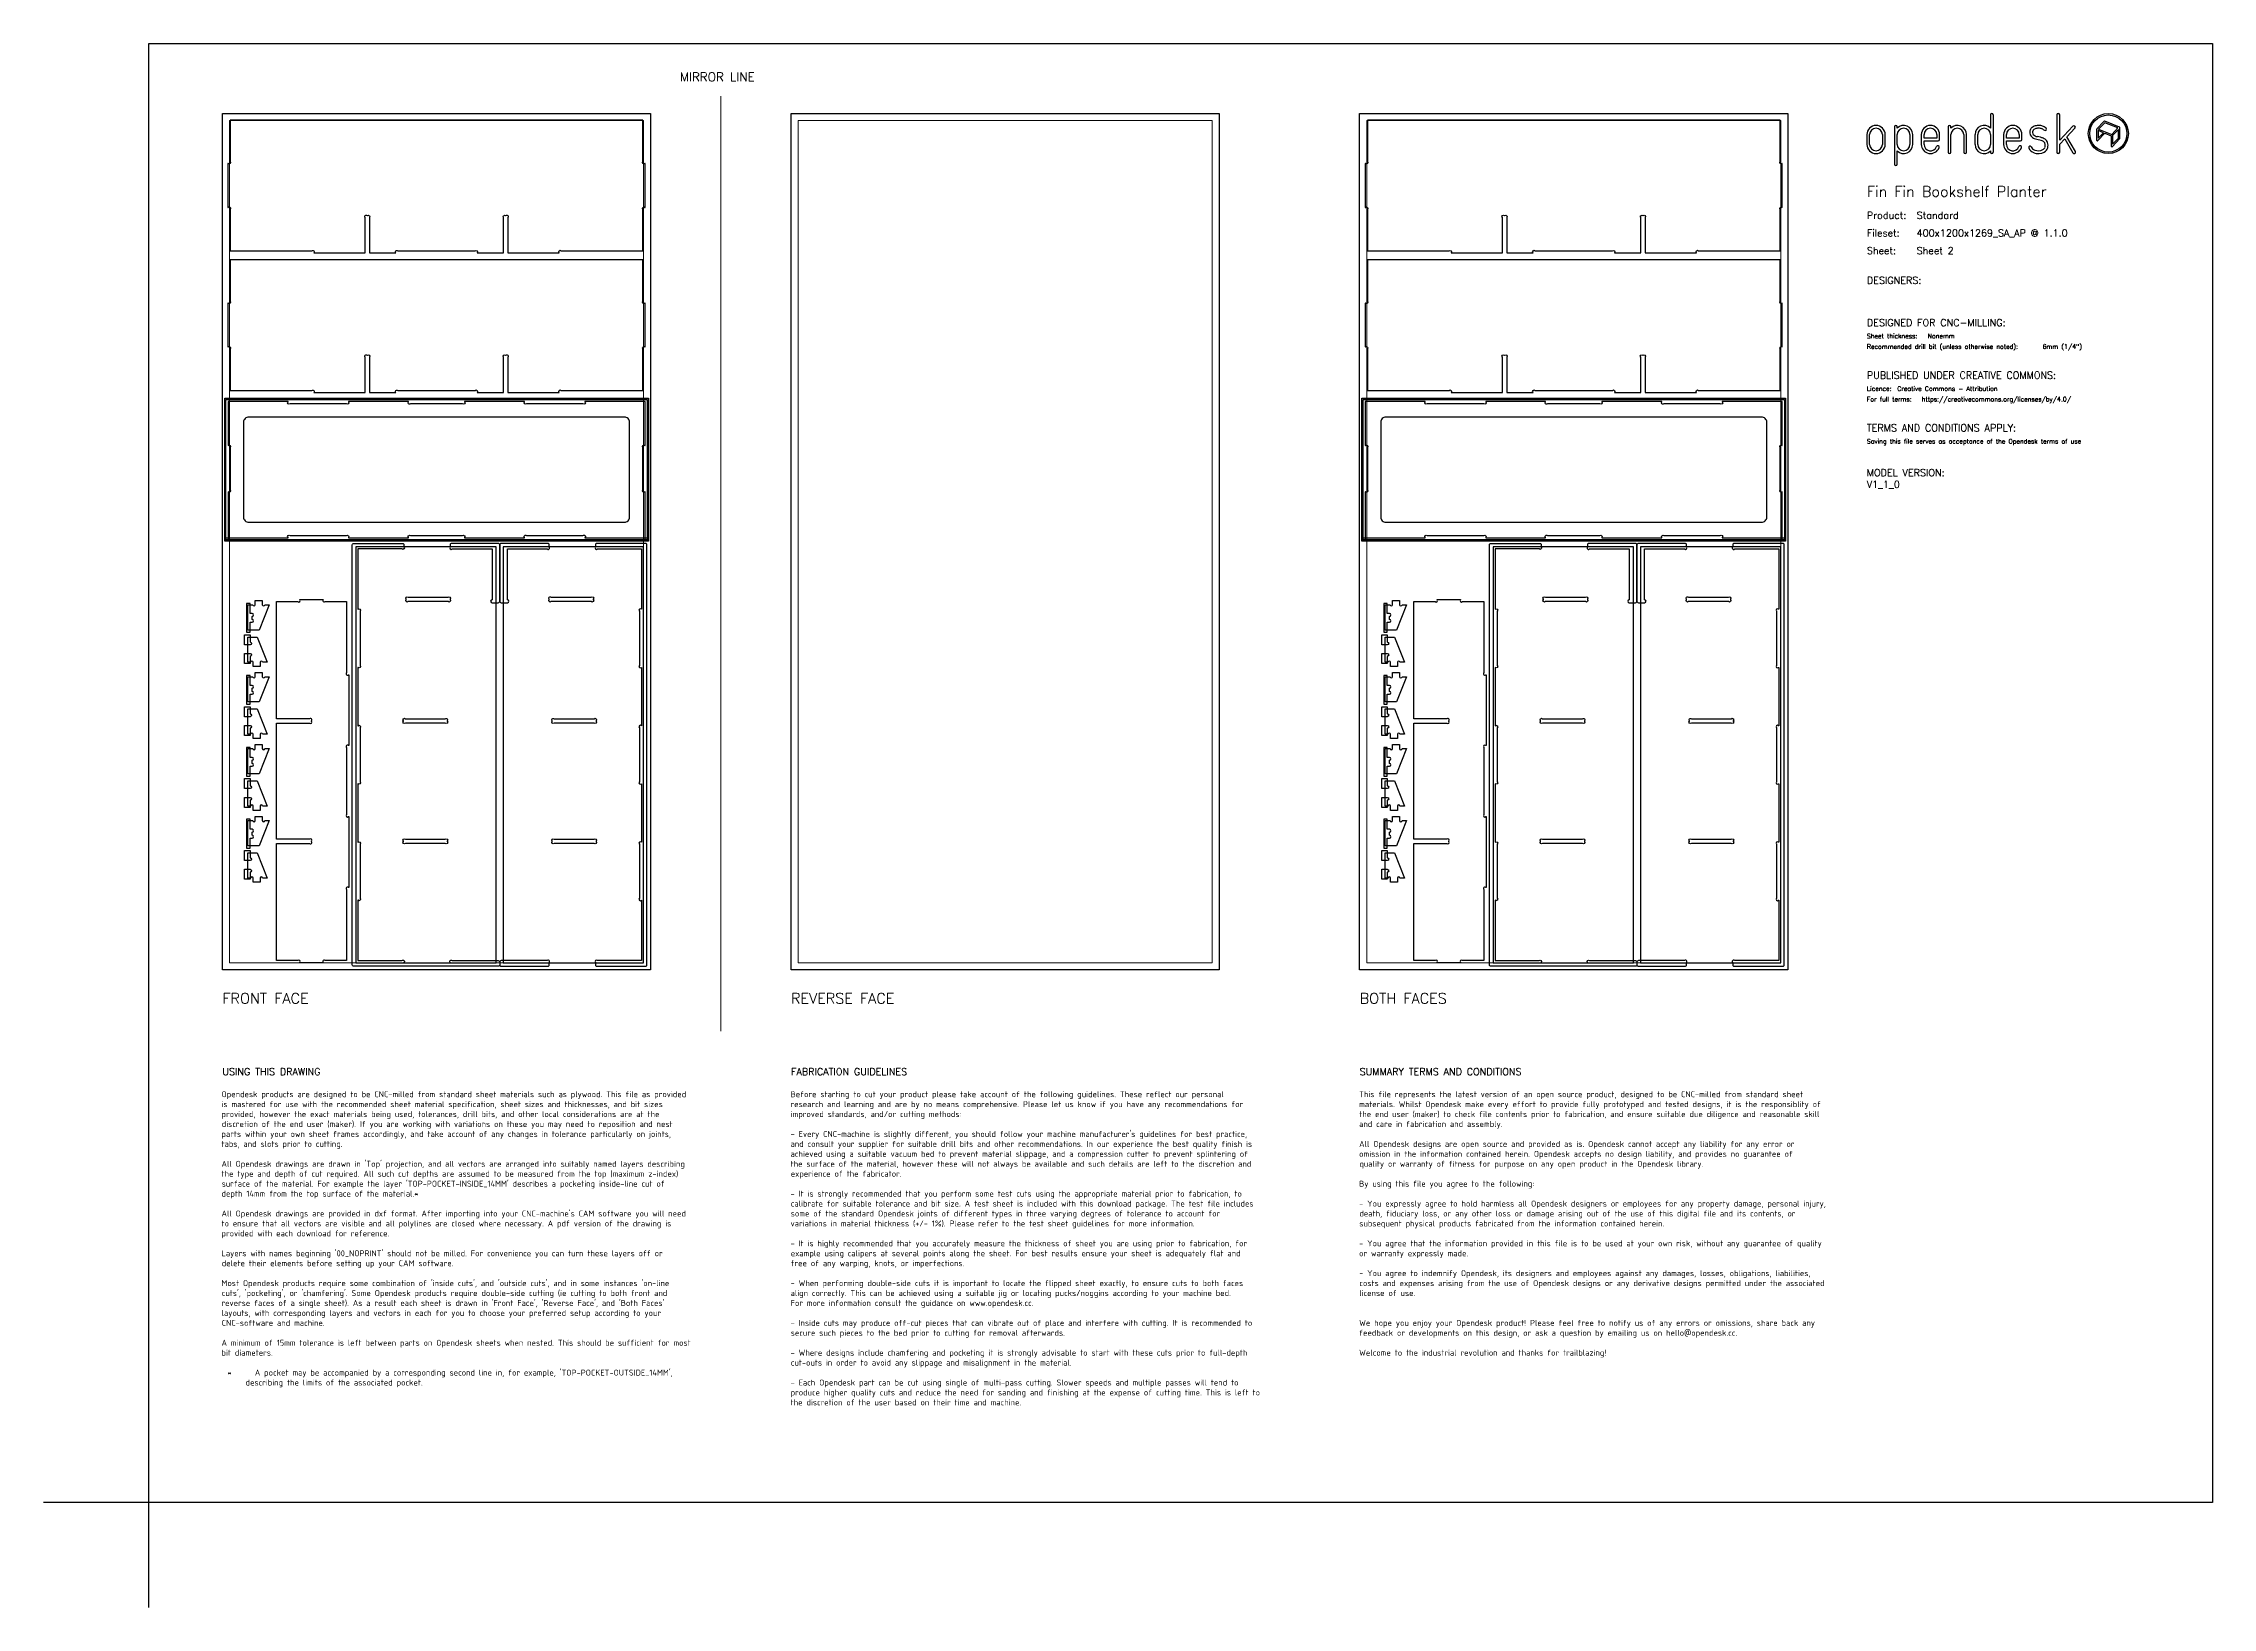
# Model space of a CAD drawing. Header units: millimetres. Extents: x -300 to 5880, y -300 to 4158.
import ezdxf
from ezdxf.enums import TextEntityAlignment as Align

# ---------------------------------------------------------------- set-up
doc = ezdxf.new("R2010")
doc.units = ezdxf.units.MM
doc.layers.add('00-NOPRINT_TEXT', color=7, linetype='Continuous', lineweight=25)
doc.layers.add('00_NOPRINT_TOLERANCE', color=7, linetype='Continuous', lineweight=5)
for name, color, linetype, lineweight, true_color in [('BOARD_$TH-NOMINAL', 3, 'Continuous', 30, 0x00ff00), ('TOP-CUT-INSIDE_12.000MM', 3, 'Continuous', 25, 0x00ff04), ('TOP-CUT-OUTSIDE_12.000MM', 60, 'Continuous', 25, 0xa0ff00), ('TOP-POCKET-INSIDE_6.000MM', 6, 'Continuous', 25, 0xff00e0)]:
    doc.layers.add(name, color=color, linetype=linetype, lineweight=lineweight, true_color=true_color)
doc.styles.add('OD-ISOCP-17_221', font='isocp.shx')
doc.styles.add('OD-ISOCP-17_222', font='isocp.shx')
doc.styles.add('OD-ISOCP-17_223', font='isocp.shx')
doc.styles.add('OD-ISOCP-17_224', font='isocp.shx')
doc.styles.add('OD-ISOCP-17_225', font='isocp.shx')
doc.styles.add('OD-ISOCP-17_226', font='isocp.shx')
doc.styles.add('OD-ISOCP-17_227', font='isocp.shx')
doc.styles.add('OD-ISOCP-17_228', font='isocp.shx')
doc.styles.add('OD-ISOCP-17_229', font='isocp.shx')
doc.styles.add('OD-ISOCP-17_230', font='isocp.shx')
doc.styles.add('OD-ISOCP-17_231', font='isocp.shx')
doc.styles.add('OD-ISOCP-17_232', font='isocp.shx')
doc.styles.add('OD-ISOCP-17_233', font='isocp.shx')
doc.styles.add('OD-ISOCP-17_234', font='isocp.shx')
doc.styles.add('OD-ISOCP-17_235', font='isocp.shx')
doc.styles.add('OD-ISOCP-17_236', font='isocp.shx')
doc.styles.add('OD-ISOCP-17_237', font='isocp.shx')
doc.styles.add('OD-ISOCP-17_238', font='isocp.shx')
doc.styles.add('OD-ISOCP-17_239', font='isocp.shx')
doc.styles.add('OD-ISOCP-17_240', font='isocp.shx')
doc.styles.add('OD-ISOCP-17_241', font='isocp.shx')
doc.styles.add('OD-ISOCP-17_242', font='isocp.shx')
doc.styles.add('OD-ISOCP-17_243', font='isocp.shx')
doc.styles.add('OD-ISOCP-17_244', font='isocp.shx')
doc.styles.add('OD-ISOCP-17_245', font='isocp.shx')
doc.styles.add('OD-ISOCP-17_246', font='isocp.shx')
doc.styles.add('OD-ISOCP-17_247', font='isocp.shx')
doc.styles.add('OD-ISOCP-17_248', font='isocp.shx')
doc.styles.add('OD-ISOCP-17_249', font='isocp.shx')
doc.styles.add('OD-ISOCP-17_250', font='isocp.shx')
doc.styles.add('OD-ISOCP-17_251', font='isocp.shx')
doc.styles.add('OD-ISOCP-17_252', font='isocp.shx')
doc.styles.add('OD-ISOCP-17_253', font='isocp.shx')
doc.styles.add('OD-ISOCP-17_254', font='isocp.shx')
doc.styles.add('OD-ISOCP-17_255', font='isocp.shx')
doc.styles.add('OD-ISOCP-17_256', font='isocp.shx')
doc.styles.add('OD-ISOCP-17_257', font='isocp.shx')
doc.styles.add('OD-ISOCP-17_258', font='isocp.shx')
doc.styles.add('OD-ISOCP-17_259', font='isocp.shx')
doc.styles.add('OD-ISOCP-17_260', font='isocp.shx')
doc.styles.add('OD-ISOCP-17_261', font='isocp.shx')
doc.styles.add('OD-ISOCP-17_262', font='isocp.shx')
doc.styles.add('OD-ISOCP-17_263', font='isocp.shx')
doc.styles.add('OD-ISOCP-17_264', font='isocp.shx')
doc.styles.add('OD-ISOCP-17_265', font='isocp.shx')
doc.styles.add('OD-ISOCP-17_266', font='isocp.shx')
doc.styles.add('OD-ISOCP-17_267', font='isocp.shx')
doc.styles.add('OD-ISOCP-17_268', font='isocp.shx')
doc.styles.add('OD-ISOCP-17_269', font='isocp.shx')
doc.styles.add('OD-ISOCP-17_270', font='isocp.shx')
doc.styles.add('OD-ISOCP-17_271', font='isocp.shx')
doc.styles.add('OD-ISOCP-17_272', font='isocp.shx')
doc.styles.add('OD-ISOCP-17_273', font='isocp.shx')
doc.styles.add('OD-ISOCP-17_274', font='isocp.shx')
doc.styles.add('OD-ISOCP-17_275', font='isocp.shx')
doc.styles.add('OD-ISOCP-17_276', font='isocp.shx')
doc.styles.add('OD-ISOCP-17_277', font='isocp.shx')
doc.styles.add('OD-ISOCP-17_278', font='isocp.shx')
doc.styles.add('OD-ISOCP-17_279', font='isocp.shx')
doc.styles.add('OD-ISOCP-17_280', font='isocp.shx')
doc.styles.add('OD-ISOCP-17_281', font='isocp.shx')
doc.styles.add('OD-ISOCP-17_282', font='isocp.shx')
doc.styles.add('OD-ISOCP-17_283', font='isocp.shx')
doc.styles.add('OD-ISOCP-17_284', font='isocp.shx')
doc.styles.add('OD-ISOCP-17_285', font='isocp.shx')
doc.styles.add('OD-ISOCP-17_286', font='isocp.shx')
doc.styles.add('OD-ISOCP-17_287', font='isocp.shx')
doc.styles.add('OD-ISOCP-17_288', font='isocp.shx')
doc.styles.add('OD-SIMPLEX-13_86', font='simplex.shx')
doc.styles.add('OD-SIMPLEX-20_82', font='simplex.shx')
doc.styles.add('OD-SIMPLEX-20_86', font='simplex.shx')
doc.styles.add('OD-SIMPLEX-20_87', font='simplex.shx')
doc.styles.add('OD-SIMPLEX-20_88', font='simplex.shx')
doc.styles.add('OD-SIMPLEX-25_89', font='simplex.shx')
doc.styles.add('OD-SIMPLEX-30_83', font='simplex.shx')
doc.styles.add('OD-SIMPLEX-30_87', font='simplex.shx')
doc.styles.add('OD-SIMPLEX-30_88', font='simplex.shx')
doc.styles.add('OD-SIMPLEX-30_89', font='simplex.shx')

# ---------------------------------------------------------------- blocks, each defined once
blk = doc.blocks.new('Borders Opendesk_7')
at = {"layer": '00-NOPRINT_TEXT'}
for p, q in [((0, 4158), (5880, 4158)), ((0, 0), (0, 4158)), ((5880, 4158), (5880, 0)), ((4895, 3898), (4895, 3870.1)), ((4902.9, 3870.1), (4902.9, 3898)), ((4939.3, 3898), (4939.3, 3870.1)), ((4947.3, 3870.1), (4947.3, 3898)), ((4973.4, 3920.1), (4973.4, 3814.1)), ((4981.3, 3916.7), (4981.3, 3920.1)), ((4981.3, 3870.1), (4981.3, 3898)), ((5017.7, 3898), (5017.7, 3870.1)), ((5025.6, 3870.1), (5025.6, 3898)), ((5050, 3898), (5050, 3870.1)), ((5058, 3888.1), (5058, 3898)), ((5094.4, 3898), (5094.4, 3888.1)), ((5102.3, 3884.1), (5102.3, 3898)), ((5126.6, 3920.1), (5126.6, 3848)), ((5134.5, 3916.7), (5134.5, 3920.1)), ((5134.5, 3848), (5134.5, 3898)), ((5170.9, 3898), (5170.9, 3848)), ((5178.9, 3848), (5178.9, 3898)), ((5203, 3898), (5203, 3870.1)), ((5211, 3870.1), (5211, 3898)), ((5247.4, 3954), (5247.4, 3916.7)), ((5247.4, 3898), (5247.4, 3870.1)), ((5255.3, 3848), (5255.3, 3954)), ((5284.6, 3898), (5284.6, 3870.1)), ((5292.6, 3888.1), (5292.6, 3898)), ((5329, 3898), (5329, 3888.1)), ((5336.9, 3884.1), (5336.9, 3898)), ((5436.4, 3954), (5436.4, 3848)), ((5444.4, 3881.9), (5444.4, 3954)), ((5482.1, 3922), (5444.4, 3881.9)), ((5464.8, 3892.1), (5487.9, 3916.6)), ((5549.5, 3912.6), (5549.5, 3882.2)), ((5570.5, 3935.8), (5550.1, 3914)), ((5553.1, 3880.8), (5572.9, 3901.9)), ((5553.7, 3909.6), (5553.7, 3887.4)), ((5568.8, 3903.5), (5553.7, 3909.6)), ((5553.7, 3887.4), (5568.8, 3903.5)), ((5572.6, 3931.9), (5555.2, 3913.4)), ((5555.2, 3913.4), (5592.6, 3898.3)), ((5610, 3916.9), (5572.6, 3931.9)), ((5614.4, 3919.6), (5572.8, 3936.3)), ((5572.9, 3901.9), (5591.1, 3894.5)), ((5591.1, 3894.5), (5591.1, 3865.5)), ((5592.6, 3898.3), (5610, 3916.9)), ((5611.5, 3912.4), (5595.2, 3895.1)), ((5595.2, 3895.1), (5595.2, 3870.7)), ((5611.5, 3888.1), (5611.5, 3912.4)), ((5615.7, 3887.3), (5615.7, 3917.6)), ((4981.3, 3814.1), (4981.3, 3851.4)), ((5094.4, 3888.1), (5058, 3888.1)), ((5058, 3870.1), (5058, 3880.1)), ((5058, 3880.1), (5098.3, 3880.1)), ((5247.4, 3851.4), (5247.4, 3848)), ((5329, 3888.1), (5292.6, 3888.1)), ((5292.6, 3870.1), (5292.6, 3880.1)), ((5292.6, 3880.1), (5332.9, 3880.1)), ((5444.4, 3870.4), (5459.1, 3886)), ((5444.4, 3848), (5444.4, 3870.4)), ((5459.1, 3886), (5482.1, 3846)), ((5489, 3850), (5464.8, 3892.1)), ((5594.7, 3864.1), (5615.1, 3885.8)), ((5595.2, 3870.7), (5611.5, 3888.1)), ((0, 0), (-300, 0)), ((0, -300), (0, 0)), ((5880, 0), (0, 0))]:
    blk.add_line(p, q, dxfattribs=at)
for radius in [57, 52.9]:
    blk.add_circle((5582.9, 3901), radius, dxfattribs=at)
for centre, radius, start, end in [((5251.3, 3954), 3.97, 0, 180), ((5440.4, 3954), 3.97, 0, 180), ((4921.1, 3898), 26.1, 0, 180), ((4921.1, 3898), 18.2, 0, 180), ((4977.3, 3920.1), 3.97, 0, 180), ((4999.5, 3898), 26.1, 0, 134.13157), ((4999.5, 3898), 18.2, 0, 180), ((5076.2, 3898), 26.1, 0, 180), ((5076.2, 3898), 18.2, 0, 180), ((5130.6, 3920.1), 3.97, 0, 180), ((5152.7, 3898), 26.1, 0, 134.13157), ((5152.7, 3898), 18.2, 0, 180), ((5229.2, 3898), 26.1, 45.86843, 180), ((5229.2, 3898), 18.2, 0, 180), ((5310.8, 3898), 26.1, 0, 180), ((5310.8, 3898), 18.2, 0, 180), ((5377.2, 3904.5), 18.3, 167.09639, 235.84532), ((5375.9, 3904.8), 16.9, 150.51394, 167.04891), ((5377.5, 3903.4), 19, 138.98821, 149.26699), ((5377.5, 3903.4), 19, 127.9168, 138.98821), ((5380.5, 3899.5), 24, 111.70118, 127.9168), ((5377.2, 3904.5), 10.3, 167.96032, 235.86134), ((5375.9, 3904.8), 8.99, 151.05191, 168.02381), ((5377.5, 3903.4), 11.1, 138.98821, 148.80915), ((5377.5, 3903.4), 11.1, 127.9168, 138.98821), ((5380.5, 3899.5), 16, 111.70118, 127.9168), ((5382, 3911.6), 18.9, 235.85111, 248.09121), ((5383.5, 3891.9), 32.1, 90, 111.70118), ((5383.5, 3891.9), 24.2, 90, 111.70118), ((5388.7, 3928.4), 37, 248.09121, 257.53847), ((5383.5, 3878.8), 45.3, 80.71035, 90), ((5383.5, 3878.8), 37.3, 80.71035, 90), ((5385.9, 3893.2), 22.7, 71.50348, 80.71035), ((5385.9, 3893.2), 30.7, 71.50348, 80.71035), ((5387.1, 3896.7), 19, 61.03556, 71.50348), ((5387.1, 3896.7), 26.9, 61.03556, 71.50348), ((5387.1, 3896.7), 19, 46.7983, 61.03556), ((5387.1, 3896.7), 26.9, 46.7983, 61.03556), ((5402.8, 3913.5), 3.97, 226.7983, 46.7983), ((5485, 3919.3), 3.97, 316.71352, 136.71352), ((5551.6, 3912.6), 2.06, 136.76961, 180), ((5572, 3934.4), 2.06, 68.07144, 136.76961), ((5613.6, 3917.6), 2.06, 0, 68.07144), ((4921.1, 3870.1), 26.1, 180, 0), ((4921.1, 3870.1), 18.2, 180, 0), ((4999.5, 3870.1), 18.2, 180, 0), ((4999.5, 3870.1), 26.1, 225.86843, 0), ((5076.2, 3870.1), 26.1, 180, 340.02575), ((5076.2, 3870.1), 18.2, 180, 340.02575), ((5097, 3862.6), 3.97, 340.02575, 160.02575), ((5098.3, 3884.1), 3.97, 270, 0), ((5130.6, 3848), 3.97, 180, 0), ((5174.9, 3848), 3.97, 180, 0), ((5229.2, 3870.1), 26.1, 180, 314.13157), ((5229.2, 3870.1), 18.2, 180, 0), ((5251.3, 3848), 3.97, 180, 0), ((5310.8, 3870.1), 26.1, 180, 340.02575), ((5310.8, 3870.1), 18.2, 180, 340.02575), ((5331.6, 3862.6), 3.97, 340.02575, 160.02575), ((5332.9, 3884.1), 3.97, 270, 0), ((5359.7, 3861.7), 3.97, 24.78597, 204.78597), ((5380.2, 3871.2), 26.6, 204.78597, 247.9544), ((5380.2, 3871.2), 18.7, 204.78597, 247.9544), ((5382, 3911.6), 26.9, 235.85111, 248.09121), ((5383.5, 3879.3), 35.4, 247.9544, 298.20261), ((5388.7, 3928.4), 44.9, 248.09121, 257.53847), ((5383.5, 3879.3), 27.4, 247.9544, 298.20261), ((5300, 3526.6), 366.5, 76.19474, 77.53847), ((5300, 3526.6), 374.5, 76.19474, 77.53847), ((5372.7, 3822.5), 61.9, 69.1442, 76.19474), ((5372.7, 3822.5), 69.8, 69.1442, 76.19474), ((5389.5, 3866.6), 14.6, 38.92909, 69.1442), ((5390.6, 3866.1), 12.5, 298.20261, 343.80333), ((5389.5, 3866.6), 22.5, 38.92909, 69.1442), ((5390.6, 3866.1), 20.4, 298.20261, 343.80333), ((5393.9, 3870.2), 8.99, 17.58344, 38.92909), ((5385.6, 3867.6), 17.6, 343.80333, 17.58344), ((5393.9, 3870.2), 16.9, 17.58344, 38.92909), ((5385.6, 3867.6), 25.5, 343.80333, 17.58344), ((5440.4, 3848), 3.97, 180, 0), ((5485.5, 3848), 3.97, 209.84173, 29.84173), ((5551.6, 3882.2), 2.06, 180, 316.76961), ((5593.2, 3865.5), 2.06, 180, 316.76961), ((5613.6, 3887.3), 2.06, 316.76961, 0), ((4977.3, 3814.1), 3.97, 180, 0)]:
    blk.add_arc(centre, radius, start, end, dxfattribs=at)
at = {"layer": '00_NOPRINT_TOLERANCE', "ltscale": 0.379202}
for p, q in [((210, 3958), (1430, 3958)), ((210, 1518), (210, 3958)), ((1430, 3958), (1430, 1518)), ((1830, 3958), (3050, 3958)), ((1830, 1518), (1830, 3958)), ((3050, 3958), (3050, 1518)), ((3450, 3958), (4670, 3958)), ((3450, 1518), (3450, 3958)), ((4670, 3958), (4670, 1518)), ((1430, 1518), (210, 1518)), ((3050, 1518), (1830, 1518)), ((4670, 1518), (3450, 1518))]:
    blk.add_line(p, q, dxfattribs=at)
at = {"layer": '00_NOPRINT_TOLERANCE', "ltscale": 0.379043}
blk.add_line((1630, 1343.2), (1630, 4008), dxfattribs=at)
at = {"layer": '00_NOPRINT_TOLERANCE', "ltscale": 0.380876}
for p, q in [((230, 3938), (1410, 3938)), ((1850, 3938), (3030, 3938)), ((3470, 3938), (4650, 3938)), ((1410, 1538), (230, 1538)), ((3030, 1538), (1850, 1538)), ((4650, 1538), (3470, 1538))]:
    blk.add_line(p, q, dxfattribs=at)
at = {"layer": '00_NOPRINT_TOLERANCE', "ltscale": 0.380023}
for p, q in [((230, 1538), (230, 3938)), ((1410, 3938), (1410, 1538)), ((1850, 1538), (1850, 3938)), ((3030, 3938), (3030, 1538)), ((3470, 1538), (3470, 3938)), ((4650, 3938), (4650, 1538))]:
    blk.add_line(p, q, dxfattribs=at)
at = {"layer": 'BOARD_$TH-NOMINAL'}
for p, q in [((210, 3958), (1430, 3958)), ((210, 1518), (210, 3958)), ((1430, 3958), (1430, 1518)), ((1830, 3958), (3050, 3958)), ((1830, 1518), (1830, 3958)), ((3050, 3958), (3050, 1518)), ((3450, 3958), (4670, 3958)), ((3450, 1518), (3450, 3958)), ((4670, 3958), (4670, 1518)), ((1430, 1518), (210, 1518)), ((3050, 1518), (1830, 1518)), ((4670, 1518), (3450, 1518))]:
    blk.add_line(p, q, dxfattribs=at)
at = {"layer": '00-NOPRINT_TEXT'}
for s, height, style, p in [('MIRROR LINE', 25, 'OD-SIMPLEX-25_89', (1513.3, 4049.9)), ('Fin Fin Bookshelf Planter', 30, 'OD-SIMPLEX-30_83', (4895, 3720.9)), ('Product:', 20, 'OD-SIMPLEX-20_82', (4895, 3657.9)), ('Standard', 20, 'OD-SIMPLEX-20_82', (5036.9, 3657.9)), ('Fileset:', 20, 'OD-SIMPLEX-20_82', (4895, 3607.7)), ('400x1200x1269_SA_AP @ 1.1.0', 20, 'OD-SIMPLEX-20_82', (5036.9, 3607.6)), ('Sheet:', 20, 'OD-SIMPLEX-20_82', (4895, 3557.4)), ('Sheet 2', 20, 'OD-SIMPLEX-20_82', (5036.9, 3557.5)), ('DESIGNERS:', 20, 'OD-SIMPLEX-20_82', (4895, 3472.4)), ('DESIGNED FOR CNC-MILLING:', 20, 'OD-SIMPLEX-20_82', (4895, 3352.4)), ('Sheet thickness:', 13, 'OD-SIMPLEX-13_86', (4895, 3317.4)), ('Recommended drill bit (unless otherwise noted):', 13, 'OD-SIMPLEX-13_86', (4895, 3287.4)), ('Nonemm', 13, 'OD-SIMPLEX-13_86', (5068.3, 3317.4)), ('6mm (1/4")', 13, 'OD-SIMPLEX-13_86', (5395.5, 3287.4)), ('PUBLISHED UNDER CREATIVE COMMONS:', 20, 'OD-SIMPLEX-20_82', (4895, 3202.4)), ('Licence:', 13, 'OD-SIMPLEX-13_86', (4895, 3167.4)), ('Creative Commons - Attribution', 13, 'OD-SIMPLEX-13_86', (4981.5, 3167.4)), ('https://creativecommons.org/licenses/by/4.0/', 13, 'OD-SIMPLEX-13_86', (5051.1, 3137.4)), ('For full terms:', 13, 'OD-SIMPLEX-13_86', (4895, 3137.4)), ('TERMS AND CONDITIONS APPLY:', 20, 'OD-SIMPLEX-20_82', (4895, 3052.3)), ('Saving this file serves as acceptance of the Opendesk terms of use ', 13, 'OD-SIMPLEX-13_86', (4895, 3017.3))]:
    blk.add_text(s, height=height, dxfattribs=dict(at, style=style)).set_placement(p)
at = {"layer": '00-NOPRINT_TEXT', "color": 7}
for s, height, style, p in [('FRONT FACE', 30, 'OD-SIMPLEX-30_89', (210, 1451.3)), ('REVERSE FACE', 30, 'OD-SIMPLEX-30_88', (1830, 1451.3)), ('BOTH FACES', 30, 'OD-SIMPLEX-30_87', (3450, 1451.3)), ('USING THIS DRAWING', 20, 'OD-SIMPLEX-20_88', (210, 1237.4)), ('FABRICATION GUIDELINES', 20, 'OD-SIMPLEX-20_87', (1830, 1237.4)), ('SUMMARY TERMS AND CONDITIONS', 20, 'OD-SIMPLEX-20_86', (3450, 1237.4))]:
    blk.add_text(s, height=height, dxfattribs=dict(at, style=style)).set_placement(p, align=Align.TOP_LEFT)
for s, style, p in [('Opendesk products are designed to be CNC-milled from standard sheet materials such as plywood. This file as provided', 'OD-ISOCP-17_265', (207.4, 1154.7)), ('is mastered for use with the recommended sheet material specification, sheet sizes and thicknesses, and bit sizes', 'OD-ISOCP-17_266', (207.4, 1126.3)), ('provided, however the exact materials being used, tolerances, drill bits, and other local considerations are at the', 'OD-ISOCP-17_267', (207.4, 1098)), ('research and learning and are by no means comprehensive. Please let us know if you have any recommendations for', 'OD-ISOCP-17_241', (1828.7, 1126.3)), ('Before starting to cut your product please take account of the following guidelines. These reflect our personal', 'OD-ISOCP-17_240', (1828.7, 1154.7)), ('improved standards, and/or cutting methods:', 'OD-ISOCP-17_242', (1828.7, 1098)), ('the end user (maker) to check file contents prior to fabrication, and ensure suitable due diligence and reasonable skill', 'OD-ISOCP-17_223', (3448.5, 1098)), ('This file represents the latest version of an open source product, designed to be CNC-milled from standard sheet', 'OD-ISOCP-17_221', (3448.5, 1154.7)), ('materials. Whilst Opendesk make every effort to provide fully prototyped and tested designs, it is the responsiblity of', 'OD-ISOCP-17_222', (3448.5, 1126.3)), ('parts within your own sheet frames accordingly, and take account of any changes in tolerance particularly on joints,', 'OD-ISOCP-17_269', (207.4, 1041.3)), ('discretion of the end user (maker). If you are working with variations on these you may need to reposition and nest', 'OD-ISOCP-17_268', (208.1, 1069.7)), ("- Every CNC-machine is slightly different, you should follow your machine manufacturer's guidelines for best practice,", 'OD-ISOCP-17_243', (1828.7, 1041.3)), ('and care in fabrication and assembly.', 'OD-ISOCP-17_224', (3448.5, 1069.7)), ('tabs, and slots prior to cutting.', 'OD-ISOCP-17_270', (207.4, 1013)), ('and consult your supplier for suitable drill bits and other recommendations. In our experience the best quality finish is', 'OD-ISOCP-17_244', (1828.7, 1013)), ('achieved using a suitable vacuum bed to prevent material slippage, and a compression cutter to prevent splintering of', 'OD-ISOCP-17_245', (1828.7, 984.7)), ('All Opendesk designs are open source and provided as is. Opendesk cannot accept any liability for any error or', 'OD-ISOCP-17_225', (3448.5, 1013)), ('omission in the information contained herein. Opendesk accepts no design liability, and provides no guarantee of', 'OD-ISOCP-17_226', (3448.5, 984.7)), ('the type and depth of cut required. All such cut depths are assumed to be measured from the top (maximum z-index)', 'OD-ISOCP-17_272', (207.4, 928)), ("All Opendesk drawings are drawn in 'Top' projection, and all vectors are arranged into suitably named layers describing", 'OD-ISOCP-17_271', (207.4, 956.3)), ('the surface of the material, however these will not always be available and such details are left to the discretion and', 'OD-ISOCP-17_246', (1828.7, 956.3)), ('experience of the fabricator.', 'OD-ISOCP-17_247', (1829.2, 928)), ('quality or warranty of fitness for purpose on any open product in the Opendesk library.', 'OD-ISOCP-17_227', (3449.1, 956.3)), ('depth 14mm from the top surface of the material.*', 'OD-ISOCP-17_274', (207.4, 871.3)), ("surface of the material. For example the layer 'TOP-POCKET-INSIDE_14MM' describes a pocketing inside-line cut of", 'OD-ISOCP-17_273', (208, 899.7)), ('- It is strongly recommended that you perform some test cuts using the appropriate material prior to fabrication, to', 'OD-ISOCP-17_248', (1828.7, 871.3)), ('By using this file you agree to the following:', 'OD-ISOCP-17_228', (3448.5, 899.7)), ('to ensure that all vectors are visible and all polylines are closed where necessary. A pdf version of the drawing is', 'OD-ISOCP-17_276', (207.4, 786.3)), ("All Opendesk drawings are provided in dxf format. After importing into your CNC-machine's CAM software you will need", 'OD-ISOCP-17_275', (207.4, 814.7)), ('variations in material thickness (+/- 1%). Please refer to the test sheet guidelines for more information.', 'OD-ISOCP-17_251', (1828.7, 786.3)), ('some of the standard Opendesk joints of different types in three varying degrees of tolerance to account for', 'OD-ISOCP-17_250', (1829.2, 814.7)), ('calibrate for suitable tolerance and bit size. A test sheet is included with this download package. The test file includes', 'OD-ISOCP-17_249', (1829.3, 843)), ('- You expressly agree to hold harmless all Opendesk designers or employees for any property damage, personal injury,', 'OD-ISOCP-17_229', (3448.5, 843)), ('subsequent physical products fabricated from the information contained herein.', 'OD-ISOCP-17_231', (3449, 786.3)), ('death, fiduciary loss, or any other loss or damage arising out of the use of this digital file and its contents, or', 'OD-ISOCP-17_230', (3449.1, 814.7)), ('provided with each download for reference.', 'OD-ISOCP-17_277', (207.4, 758)), ('- It is highly recommended that you accurately measure the thickness of sheet you are using prior to fabrication, for', 'OD-ISOCP-17_252', (1828.7, 729.7)), ('- You agree that the information provided in this file is to be used at your own risk, without any guarantee of quality', 'OD-ISOCP-17_232', (3448.5, 729.7)), ("Layers with names beginning '00_NOPRINT' should not be milled. For convenience you can turn these layers off or", 'OD-ISOCP-17_278', (207.4, 701.3)), ('delete their elements before setting up your CAM software.', 'OD-ISOCP-17_279', (208.1, 673)), ('free of any warping, knots, or imperfections.', 'OD-ISOCP-17_254', (1828.7, 673)), ('example using calipers at several points along the sheet. For best results ensure your sheet is adequately flat and', 'OD-ISOCP-17_253', (1829.2, 701.3)), ('or warranty expressly made.', 'OD-ISOCP-17_233', (3448.5, 701.3)), ("Most Opendesk products require some combination of 'inside cuts', and 'outside cuts', and in some instances 'on-line", 'OD-ISOCP-17_280', (207.4, 616.3)), ('- When performing double-side cuts it is important to locate the flipped sheet exactly, to ensure cuts to both faces', 'OD-ISOCP-17_255', (1828.7, 616.3)), ('- You agree to indemnify Opendesk, its designers and employees against any damages, losses, obligations, liabilities,', 'OD-ISOCP-17_234', (3448.5, 644.7)), ('costs and expenses arising from the use of Opendesk designs or any derivative designs permitted under the associated', 'OD-ISOCP-17_235', (3449.1, 616.3)), ("reverse faces of a single sheet). As a result each sheet is drawn in 'Front Face', 'Reverse Face', and 'Both Faces'", 'OD-ISOCP-17_282', (207.4, 559.7)), ("cuts', 'pocketing', or 'chamfering'. Some Opendesk products require double-side cutting (ie cutting to both front and", 'OD-ISOCP-17_281', (208.1, 588)), ('align correctly. This can be achieved using a suitable jig or locating pucks/noggins according to your machine bed.', 'OD-ISOCP-17_256', (1828.7, 588)), ('For more information consult the guidance on www.opendesk.cc.', 'OD-ISOCP-17_257', (1828.7, 559.7)), ('license of use.', 'OD-ISOCP-17_236', (3448.8, 588)), ('layouts, with corresponding layers and vectors in each for you to choose your preferred setup according to your', 'OD-ISOCP-17_283', (207.8, 531.3)), ('CNC-software and machine.', 'OD-ISOCP-17_284', (208.2, 503)), ('- Inside cuts may produce off-cut pieces that can vibrate out of place and interfere with cutting. It is recommended to', 'OD-ISOCP-17_258', (1828.7, 503)), ('We hope you enjoy your Opendesk product! Please feel free to notify us of any errors or omissions, share back any', 'OD-ISOCP-17_237', (3448.5, 503)), ('A minimum of 15mm tolerance is left between parts on Opendesk sheets when nested. This should be sufficient for most', 'OD-ISOCP-17_285', (207.4, 446.3)), ('bit diameters.', 'OD-ISOCP-17_286', (207.4, 418)), ('- Where designs include chamfering and pocketing it is strongly advisable to start with these cuts prior to full-depth', 'OD-ISOCP-17_260', (1828.7, 418)), ('secure such pieces to the bed prior to cutting for removal afterwards.', 'OD-ISOCP-17_259', (1829.2, 474.7)), ('Welcome to the industrial revolution and thanks for trailblazing!', 'OD-ISOCP-17_239', (3448.5, 418)), ('feedback or developments on this design, or ask a question by emailing us on hello@opendesk.cc.', 'OD-ISOCP-17_238', (3448.5, 474.7)), ("*      A pocket may be accompanied by a corresponding second line in, for example, 'TOP-POCKET-OUTSIDE_14MM',", 'OD-ISOCP-17_287', (224.4, 361.3)), ('cut-outs in order to avoid any slippage and misalignment in the material.', 'OD-ISOCP-17_261', (1829.3, 389.7)), ('describing the limits of the associated pocket.', 'OD-ISOCP-17_288', (276.1, 333)), ('- Each Opendesk part can be cut using single of multi-pass cutting. Slower speeds and multiple passes will tend to', 'OD-ISOCP-17_262', (1828.7, 333)), ('produce higher quality cuts and reduce the need for sanding and finishing at the expense of cutting time. This is left to', 'OD-ISOCP-17_263', (1828.7, 304.7)), ('the discretion of the user based on their time and machine.', 'OD-ISOCP-17_264', (1828.7, 276.3))]:
    blk.add_text(s, height=17, dxfattribs=dict(at, style=style)).set_placement(p)

msp = doc.modelspace()

# ---------------------------------------------------------------- linework, layer by layer
at = {"layer": 'TOP-CUT-INSIDE_12.000MM'}
for points in [[(1370, 2808), (1370, 3078, 0.414214), (1355, 3093), (285, 3093, 0.414214), (270, 3078), (270, 2808, 0.414214), (285, 2793), (1355, 2793, 0.414214)], [(4610, 2808), (4610, 3078, 0.414214), (4595, 3093), (3525, 3093, 0.414214), (3510, 3078), (3510, 2808, 0.414214), (3525, 2793), (4595, 2793, 0.414214)]]:
    msp.add_lwpolyline(points, format="xyb", close=True, dxfattribs=at)
at = {"layer": 'TOP-CUT-OUTSIDE_12.000MM'}
for points in [[(930.3, 3567, -1), (935.9, 3561.3), (935.9, 3561), (1010.8, 3561), (1010.8, 3661.3, -1), (1016.4, 3667), (1017.5, 3667, -1), (1023.2, 3661.3), (1023.2, 3561), (1169.5, 3561), (1169.5, 3561.3, -1), (1175.2, 3567), (1408, 3567), (1408, 3685, -1), (1413.6, 3690.7), (1414, 3690.7), (1414, 3815.4), (1413.6, 3815.4, -1), (1408, 3821), (1408, 3939), (231.9, 3939), (231.9, 3821, -1), (226.3, 3815.4), (225.9, 3815.4), (225.9, 3690.7), (226.3, 3690.7, -1), (231.9, 3685), (231.9, 3567), (464.7, 3567, -1), (470.3, 3561.3), (470.3, 3561), (616.6, 3561), (616.6, 3661.3, -1), (622.3, 3667), (623.4, 3667, -1), (629, 3661.3), (629, 3561), (703.9, 3561), (703.9, 3561.3, -1), (709.6, 3567), (930.3, 3567)], [(4170.3, 3567, -1), (4175.9, 3561.3), (4175.9, 3561), (4250.8, 3561), (4250.8, 3661.3, -1), (4256.4, 3667), (4257.5, 3667, -1), (4263.2, 3661.3), (4263.2, 3561), (4409.5, 3561), (4409.5, 3561.3, -1), (4415.2, 3567), (4648, 3567), (4648, 3685, -1), (4653.6, 3690.7), (4654, 3690.7), (4654, 3815.4), (4653.6, 3815.4, -1), (4648, 3821), (4648, 3939), (3471.9, 3939), (3471.9, 3821, -1), (3466.3, 3815.4), (3465.9, 3815.4), (3465.9, 3690.7), (3466.3, 3690.7, -1), (3471.9, 3685), (3471.9, 3567), (3704.7, 3567, -1), (3710.3, 3561.3), (3710.3, 3561), (3856.6, 3561), (3856.6, 3661.3, -1), (3862.3, 3667), (3863.4, 3667, -1), (3869, 3661.3), (3869, 3561), (3943.9, 3561), (3943.9, 3561.3, -1), (3949.6, 3567), (4170.3, 3567)], [(930.3, 3169, -1), (935.9, 3163.3), (935.9, 3163), (1010.8, 3163), (1010.8, 3263.3, -1), (1016.4, 3269), (1017.5, 3269, -1), (1023.2, 3263.3), (1023.2, 3163), (1169.5, 3163), (1169.5, 3163.3, -1), (1175.2, 3169), (1408, 3169), (1408, 3287, -1), (1413.6, 3292.7), (1414, 3292.7), (1414, 3417.4), (1413.6, 3417.4, -1), (1408, 3423), (1408, 3541), (231.9, 3541), (231.9, 3423, -1), (226.3, 3417.4), (225.9, 3417.4), (225.9, 3292.7), (226.3, 3292.7, -1), (231.9, 3287), (231.9, 3169), (464.7, 3169, -1), (470.3, 3163.3), (470.3, 3163), (616.6, 3163), (616.6, 3263.3, -1), (622.3, 3269), (623.4, 3269, -1), (629, 3263.3), (629, 3163), (703.9, 3163), (703.9, 3163.3, -1), (709.6, 3169), (930.3, 3169)], [(4170.3, 3169, -1), (4175.9, 3163.3), (4175.9, 3163), (4250.8, 3163), (4250.8, 3263.3, -1), (4256.4, 3269), (4257.5, 3269, -1), (4263.2, 3263.3), (4263.2, 3163), (4409.5, 3163), (4409.5, 3163.3, -1), (4415.2, 3169), (4648, 3169), (4648, 3287, -1), (4653.6, 3292.7), (4654, 3292.7), (4654, 3417.4), (4653.6, 3417.4, -1), (4648, 3423), (4648, 3541), (3471.9, 3541), (3471.9, 3423, -1), (3466.3, 3417.4), (3465.9, 3417.4), (3465.9, 3292.7), (3466.3, 3292.7, -1), (3471.9, 3287), (3471.9, 3169), (3704.7, 3169, -1), (3710.3, 3163.3), (3710.3, 3163), (3856.6, 3163), (3856.6, 3263.3, -1), (3862.3, 3269), (3863.4, 3269, -1), (3869, 3263.3), (3869, 3163), (3943.9, 3163), (3943.9, 3163.3, -1), (3949.6, 3169), (4170.3, 3169)], [(503, 2567), (564, 2567), (564, 2364.5, 1.000002), (569.7, 2358.8), (570, 2358.8), (570, 2156.6), (569.7, 2156.6, 1), (564, 2150.9), (564, 1960.1, 1), (569.7, 1954.4), (570, 1954.4), (570, 1752.2), (569.7, 1752.2, 1.000002), (564, 1746.5), (564, 1544), (503, 1544, 1), (497.3, 1538.3), (497.3, 1538), (430.7, 1538), (430.7, 1538.3, 0.999998), (425, 1544), (364, 1544), (364, 1877.7), (458.3, 1877.7, 1), (464, 1883.4), (464, 1884.4, 1), (458.3, 1890.1), (364, 1890.1), (364, 2220.9), (458.3, 2220.9, 1), (464, 2226.6), (464, 2227.6, 1), (458.3, 2233.3), (364, 2233.3), (364, 2567), (425, 2567, 0.999998), (430.7, 2572.7), (430.7, 2573), (497.3, 2573), (497.3, 2572.7, 1), (503, 2567)], [(3743, 2567), (3804, 2567), (3804, 2364.5, 1.000002), (3809.7, 2358.8), (3810, 2358.8), (3810, 2156.6), (3809.7, 2156.6, 1), (3804, 2150.9), (3804, 1960.1, 1), (3809.7, 1954.4), (3810, 1954.4), (3810, 1752.2), (3809.7, 1752.2, 1.000002), (3804, 1746.5), (3804, 1544), (3743, 1544, 1), (3737.3, 1538.3), (3737.3, 1538), (3670.7, 1538), (3670.7, 1538.3, 0.999998), (3665, 1544), (3604, 1544), (3604, 1877.7), (3698.3, 1877.7, 1), (3704, 1883.4), (3704, 1884.4, 1), (3698.3, 1890.1), (3604, 1890.1), (3604, 2220.9), (3698.3, 2220.9, 1), (3704, 2226.6), (3704, 2227.6, 1), (3698.3, 2233.3), (3604, 2233.3), (3604, 2567), (3665, 2567, 0.999998), (3670.7, 2572.7), (3670.7, 2573), (3737.3, 2573), (3737.3, 2572.7, 1), (3743, 2567)]]:
    msp.add_lwpolyline(points, format="xyb", dxfattribs=at)
for points in [[(220, 3143), (1420, 3143), (1420, 2743), (220, 2743)], [(3460, 3143), (4660, 3143), (4660, 2743), (3460, 2743)], [(990, 2723), (590, 2723), (590, 1538), (990, 1538)], [(1010, 1538), (1410, 1538), (1410, 2723), (1010, 2723)], [(4230, 2723), (3830, 2723), (3830, 1538), (4230, 1538)], [(4250, 1538), (4650, 1538), (4650, 2723), (4250, 2723)]]:
    msp.add_lwpolyline(points, close=True, dxfattribs=at)
for points in [[(303.7, 2558.1), (303.7, 2570.1), (323.7, 2570.1), (323.7, 2558.1, 1), (330.7, 2558.1), (343.7, 2558.1), (314.9, 2486.1), (282.7, 2486.1), (282.7, 2558.1), (296.7, 2558.1, 1)], [(3543.7, 2558.1), (3543.7, 2570.1), (3563.7, 2570.1), (3563.7, 2558.1, 1), (3570.7, 2558.1), (3583.7, 2558.1), (3554.9, 2486.1), (3522.7, 2486.1), (3522.7, 2558.1), (3536.7, 2558.1, 1)], [(317.7, 2394.1), (317.7, 2382.1), (297.7, 2382.1), (297.7, 2394.1, 1), (290.7, 2394.1), (282.7, 2394.1), (282.7, 2466.1), (308.9, 2466.1), (337.7, 2394.1), (324.7, 2394.1, 1)], [(3557.7, 2394.1), (3557.7, 2382.1), (3537.7, 2382.1), (3537.7, 2394.1, 1), (3530.7, 2394.1), (3522.7, 2394.1), (3522.7, 2466.1), (3548.9, 2466.1), (3577.7, 2394.1), (3564.7, 2394.1, 1)], [(303.7, 2353.1), (303.7, 2365.1), (323.7, 2365.1), (323.7, 2353.1, 1), (330.7, 2353.1), (343.7, 2353.1), (314.9, 2281.1), (282.7, 2281.1), (282.7, 2353.1), (296.7, 2353.1, 1)], [(3543.7, 2353.1), (3543.7, 2365.1), (3563.7, 2365.1), (3563.7, 2353.1, 1), (3570.7, 2353.1), (3583.7, 2353.1), (3554.9, 2281.1), (3522.7, 2281.1), (3522.7, 2353.1), (3536.7, 2353.1, 1)], [(317.7, 2189.1), (317.7, 2177.1), (297.7, 2177.1), (297.7, 2189.1, 1), (290.7, 2189.1), (282.7, 2189.1), (282.7, 2261.1), (308.9, 2261.1), (337.7, 2189.1), (324.7, 2189.1, 1)], [(3557.7, 2189.1), (3557.7, 2177.1), (3537.7, 2177.1), (3537.7, 2189.1, 1), (3530.7, 2189.1), (3522.7, 2189.1), (3522.7, 2261.1), (3548.9, 2261.1), (3577.7, 2189.1), (3564.7, 2189.1, 1)], [(303.7, 2148.1), (303.7, 2160.1), (323.7, 2160.1), (323.7, 2148.1, 1), (330.7, 2148.1), (343.7, 2148.1), (314.9, 2076.1), (282.7, 2076.1), (282.7, 2148.1), (296.7, 2148.1, 1)], [(3543.7, 2148.1), (3543.7, 2160.1), (3563.7, 2160.1), (3563.7, 2148.1, 1), (3570.7, 2148.1), (3583.7, 2148.1), (3554.9, 2076.1), (3522.7, 2076.1), (3522.7, 2148.1), (3536.7, 2148.1, 1)], [(317.7, 1984.1), (317.7, 1972.1), (297.7, 1972.1), (297.7, 1984.1, 1), (290.7, 1984.1), (282.7, 1984.1), (282.7, 2056.1), (308.9, 2056.1), (337.7, 1984.1), (324.7, 1984.1, 1)], [(3557.7, 1984.1), (3557.7, 1972.1), (3537.7, 1972.1), (3537.7, 1984.1, 1), (3530.7, 1984.1), (3522.7, 1984.1), (3522.7, 2056.1), (3548.9, 2056.1), (3577.7, 1984.1), (3564.7, 1984.1, 1)], [(303.7, 1943.1), (303.7, 1955.1), (323.7, 1955.1), (323.7, 1943.1, 1), (330.7, 1943.1), (343.7, 1943.1), (314.9, 1871.1), (282.7, 1871.1), (282.7, 1943.1), (296.7, 1943.1, 1)], [(3543.7, 1943.1), (3543.7, 1955.1), (3563.7, 1955.1), (3563.7, 1943.1, 1), (3570.7, 1943.1), (3583.7, 1943.1), (3554.9, 1871.1), (3522.7, 1871.1), (3522.7, 1943.1), (3536.7, 1943.1, 1)], [(317.7, 1779.1), (317.7, 1767.1), (297.7, 1767.1), (297.7, 1779.1, 1), (290.7, 1779.1), (282.7, 1779.1), (282.7, 1851.1), (308.9, 1851.1), (337.7, 1779.1), (324.7, 1779.1, 1)], [(3557.7, 1779.1), (3557.7, 1767.1), (3537.7, 1767.1), (3537.7, 1779.1, 1), (3530.7, 1779.1), (3522.7, 1779.1), (3522.7, 1851.1), (3548.9, 1851.1), (3577.7, 1779.1), (3564.7, 1779.1, 1)]]:
    msp.add_lwpolyline(points, format="xyb", close=True, dxfattribs=at)
at = {"layer": 'TOP-POCKET-INSIDE_6.000MM'}
for points in [[(1237.3, 3131), (1076.4, 3131, -1), (1070.8, 3136.7), (1070.8, 3137), (900.1, 3137), (900.1, 3136.7, -1), (894.5, 3131), (745.5, 3131, -1), (739.9, 3136.7), (739.9, 3137), (569.2, 3137), (569.2, 3136.7, -1), (563.6, 3131), (402.7, 3131, -1), (397, 3136.7), (397, 3137), (226, 3137), (226, 3012), (226.3, 3012, -1), (232, 3006.3), (232, 2885.7, -1), (226.3, 2880), (226, 2880), (226, 2739.5), (216.5, 2739.5), (216.5, 3146.5), (1423.5, 3146.5), (1423.5, 2739.5), (1414, 2739.5), (1414, 2880), (1413.7, 2880, -1), (1408, 2885.7), (1408, 3006.3, -1), (1413.7, 3012), (1414, 3012), (1414, 3137), (1243, 3137), (1243, 3136.7, -1), (1237.3, 3131)], [(4477.3, 3131), (4316.4, 3131, -1), (4310.8, 3136.7), (4310.8, 3137), (4140.1, 3137), (4140.1, 3136.7, -1), (4134.5, 3131), (3985.5, 3131, -1), (3979.9, 3136.7), (3979.9, 3137), (3809.2, 3137), (3809.2, 3136.7, -1), (3803.6, 3131), (3642.7, 3131, -1), (3637, 3136.7), (3637, 3137), (3466, 3137), (3466, 3012), (3466.3, 3012, -1), (3472, 3006.3), (3472, 2885.7, -1), (3466.3, 2880), (3466, 2880), (3466, 2739.5), (3456.5, 2739.5), (3456.5, 3146.5), (4663.5, 3146.5), (4663.5, 2739.5), (4654, 2739.5), (4654, 2880), (4653.7, 2880, -1), (4648, 2885.7), (4648, 3006.3, -1), (4653.7, 3012), (4654, 3012), (4654, 3137), (4483, 3137), (4483, 3136.7, -1), (4477.3, 3131)], [(1243, 2749.3), (1243, 2749), (1421.7, 2749), (1421.7, 2739.5), (219.4, 2739.5), (219.4, 2749), (397, 2749), (397, 2749.3, -1), (402.7, 2755), (563.6, 2755, -1), (569.2, 2749.3), (569.2, 2749), (739.9, 2749), (739.9, 2749.3, -1), (745.5, 2755), (894.5, 2755, -1), (900.1, 2749.3), (900.1, 2749), (1070.8, 2749), (1070.8, 2749.3, -1), (1076.4, 2755), (1237.3, 2755, -1), (1243, 2749.3)], [(864.5, 1544), (996, 1544, -0.414214), (1000, 1540), (1000, 1532, -0.414214), (996, 1528), (584, 1528, -0.414214), (580, 1532), (580, 2729, -0.414214), (584, 2733), (723.3, 2733, -0.414214), (727.3, 2729), (727.3, 2722.7, -1), (721.6, 2717), (596.1, 2717), (596.1, 2545.1), (596.4, 2545.1, -0.999986), (602.1, 2539.5), (602.1, 2384.9, -0.999986), (596.4, 2379.3), (596.1, 2379.3), (596.1, 2213.4), (596.4, 2213.4, -0.999986), (602.1, 2207.8), (602.1, 2053.2, -0.999986), (596.4, 2047.6), (596.1, 2047.6), (596.1, 1881.7), (596.4, 1881.7, -0.999986), (602.1, 1876.1), (602.1, 1721.5, -0.999986), (596.4, 1715.9), (596.1, 1715.9), (596.1, 1544), (721.6, 1544, -1), (727.3, 1538.3), (727.3, 1538), (858.9, 1538), (858.9, 1538.3, -1), (864.5, 1544)], [(858.9, 2722.7, 1), (864.5, 2717), (978.1, 2717), (978.1, 2572, 1), (978.1, 2564), (996, 2564, 0.414214), (1000, 2568), (1000, 2729, 0.414214), (996, 2733), (862.9, 2733, 0.414214), (858.9, 2729), (858.9, 2722.7)], [(1141.1, 2722.7), (1141.1, 2729, 0.414214), (1137.1, 2733), (1004, 2733, 0.414214), (1000, 2729), (1000, 2568, 0.414214), (1004, 2564), (1021.9, 2564, 1), (1021.9, 2572), (1021.9, 2717), (1135.5, 2717, 1), (1141.1, 2722.7)], [(1272.7, 1532, 0.414214), (1276.7, 1528), (1415.5, 1528, 0.414214), (1419.5, 1532), (1419.5, 2729, 0.414214), (1415.5, 2733), (1276.7, 2733, 0.414214), (1272.7, 2729), (1272.7, 2722.7, 1), (1278.4, 2717), (1403.9, 2717), (1403.9, 2545.1), (1403.6, 2545.1, 0.999986), (1397.9, 2539.5), (1397.9, 2384.9, 0.999986), (1403.6, 2379.3), (1403.9, 2379.3), (1403.9, 2213.4), (1403.6, 2213.4, 0.999986), (1397.9, 2207.8), (1397.9, 2053.2, 0.999986), (1403.6, 2047.6), (1403.9, 2047.6), (1403.9, 1881.7), (1403.6, 1881.7, 0.999986), (1397.9, 1876.1), (1397.9, 1721.5, 0.999986), (1403.6, 1715.9), (1403.9, 1715.9), (1403.9, 1544), (1278.4, 1544, 1), (1272.7, 1538.3), (1272.7, 1532)], [(4483, 2749.3), (4483, 2749), (4661.7, 2749), (4661.7, 2739.5), (3459.4, 2739.5), (3459.4, 2749), (3637, 2749), (3637, 2749.3, -1), (3642.7, 2755), (3803.6, 2755, -1), (3809.2, 2749.3), (3809.2, 2749), (3979.9, 2749), (3979.9, 2749.3, -1), (3985.5, 2755), (4134.5, 2755, -1), (4140.1, 2749.3), (4140.1, 2749), (4310.8, 2749), (4310.8, 2749.3, -1), (4316.4, 2755), (4477.3, 2755, -1), (4483, 2749.3)], [(4104.5, 1544), (4236, 1544, -0.414214), (4240, 1540), (4240, 1532, -0.414214), (4236, 1528), (3824, 1528, -0.414214), (3820, 1532), (3820, 2729, -0.414214), (3824, 2733), (3963.3, 2733, -0.414214), (3967.3, 2729), (3967.3, 2722.7, -1), (3961.6, 2717), (3836.1, 2717), (3836.1, 2545.1), (3836.4, 2545.1, -0.999986), (3842.1, 2539.5), (3842.1, 2384.9, -0.999986), (3836.4, 2379.3), (3836.1, 2379.3), (3836.1, 2213.4), (3836.4, 2213.4, -0.999986), (3842.1, 2207.8), (3842.1, 2053.2, -0.999986), (3836.4, 2047.6), (3836.1, 2047.6), (3836.1, 1881.7), (3836.4, 1881.7, -0.999986), (3842.1, 1876.1), (3842.1, 1721.5, -0.999986), (3836.4, 1715.9), (3836.1, 1715.9), (3836.1, 1544), (3961.6, 1544, -1), (3967.3, 1538.3), (3967.3, 1538), (4098.9, 1538), (4098.9, 1538.3, -1), (4104.5, 1544)], [(4098.9, 2722.7, 1), (4104.5, 2717), (4218.1, 2717), (4218.1, 2572, 1), (4218.1, 2564), (4236, 2564, 0.414214), (4240, 2568), (4240, 2729, 0.414214), (4236, 2733), (4102.9, 2733, 0.414214), (4098.9, 2729), (4098.9, 2722.7)], [(4381.1, 2722.7), (4381.1, 2729, 0.414214), (4377.1, 2733), (4244, 2733, 0.414214), (4240, 2729), (4240, 2568, 0.414214), (4244, 2564), (4261.9, 2564, 1), (4261.9, 2572), (4261.9, 2717), (4375.5, 2717, 1), (4381.1, 2722.7)], [(4512.7, 1532, 0.414214), (4516.7, 1528), (4655.5, 1528, 0.414214), (4659.5, 1532), (4659.5, 2729, 0.414214), (4655.5, 2733), (4516.7, 2733, 0.414214), (4512.7, 2729), (4512.7, 2722.7, 1), (4518.4, 2717), (4643.9, 2717), (4643.9, 2545.1), (4643.6, 2545.1, 0.999986), (4637.9, 2539.5), (4637.9, 2384.9, 0.999986), (4643.6, 2379.3), (4643.9, 2379.3), (4643.9, 2213.4), (4643.6, 2213.4, 0.999986), (4637.9, 2207.8), (4637.9, 2053.2, 0.999986), (4643.6, 2047.6), (4643.9, 2047.6), (4643.9, 1881.7), (4643.6, 1881.7, 0.999986), (4637.9, 1876.1), (4637.9, 1721.5, 0.999986), (4643.6, 1715.9), (4643.9, 1715.9), (4643.9, 1544), (4518.4, 1544, 1), (4512.7, 1538.3), (4512.7, 1532)], [(1004, 1528), (1137.1, 1528, 0.414214), (1141.1, 1532), (1141.1, 1538.3, 1), (1135.5, 1544), (1004, 1544, 0.414214), (1000, 1540), (1000, 1532, 0.414214), (1004, 1528)], [(4244, 1528), (4377.1, 1528, 0.414214), (4381.1, 1532), (4381.1, 1538.3, 1), (4375.5, 1544), (4244, 1544, 0.414214), (4240, 1540), (4240, 1532, 0.414214), (4244, 1528)]]:
    msp.add_lwpolyline(points, format="xyb", dxfattribs=at)
for points in [[(294.7, 2525.1, 1), (294.7, 2533.1), (288.7, 2533.1), (288.7, 2561.6), (278.7, 2561.6), (278.7, 2479.6), (288.7, 2479.6), (288.7, 2508.1), (294.7, 2508.1, 1), (294.7, 2516.1)], [(858.8, 2572.7, -0.998989), (853.1, 2567), (739.1, 2567, -0.998937), (733.4, 2572.7), (733.4, 2573.7, -0.998989), (739.1, 2579.4), (853.1, 2579.4, -1), (858.8, 2573.7)], [(1260.9, 2567), (1146.9, 2567, -0.998989), (1141.2, 2572.7), (1141.2, 2573.7, -1), (1146.9, 2579.4), (1260.9, 2579.4, -0.998989), (1266.6, 2573.7), (1266.6, 2572.7, -0.998937)], [(3534.7, 2525.1, 1), (3534.7, 2533.1), (3528.7, 2533.1), (3528.7, 2561.6), (3518.7, 2561.6), (3518.7, 2479.6), (3528.7, 2479.6), (3528.7, 2508.1), (3534.7, 2508.1, 1), (3534.7, 2516.1)], [(4098.8, 2572.7, -0.998989), (4093.1, 2567), (3979.1, 2567, -0.998937), (3973.4, 2572.7), (3973.4, 2573.7, -0.998989), (3979.1, 2579.4), (4093.1, 2579.4, -1), (4098.8, 2573.7)], [(4500.9, 2567), (4386.9, 2567, -0.998989), (4381.2, 2572.7), (4381.2, 2573.7, -1), (4386.9, 2579.4), (4500.9, 2579.4, -0.998989), (4506.6, 2573.7), (4506.6, 2572.7, -0.998937)], [(288.7, 2444.1), (273.2, 2444.1), (273.2, 2472.6), (288.7, 2472.6), (288.7, 2452.1, -1)], [(3528.7, 2444.1), (3513.2, 2444.1), (3513.2, 2472.6), (3528.7, 2472.6), (3528.7, 2452.1, -1)], [(288.7, 2411.1), (288.7, 2390.6), (273.2, 2390.6), (273.2, 2419.1), (288.7, 2419.1, -1)], [(3528.7, 2411.1), (3528.7, 2390.6), (3513.2, 2390.6), (3513.2, 2419.1), (3528.7, 2419.1, -1)], [(294.7, 2328.1), (288.7, 2328.1), (288.7, 2356.6), (278.7, 2356.6), (278.7, 2274.6), (288.7, 2274.6), (288.7, 2303.1), (294.7, 2303.1, 1), (294.7, 2311.1), (294.7, 2320.1, 1)], [(3534.7, 2328.1), (3528.7, 2328.1), (3528.7, 2356.6), (3518.7, 2356.6), (3518.7, 2274.6), (3528.7, 2274.6), (3528.7, 2303.1), (3534.7, 2303.1, 1), (3534.7, 2311.1), (3534.7, 2320.1, 1)], [(288.7, 2239.1), (273.2, 2239.1), (273.2, 2267.6), (288.7, 2267.6), (288.7, 2247.1, -1)], [(850.7, 2227.6), (850.7, 2226.6, -0.998986), (845, 2220.9), (731.2, 2220.9, -0.998934), (725.5, 2226.6), (725.5, 2227.6, -0.998992), (731.2, 2233.3), (845, 2233.3, -1.000003)], [(1155, 2233.3), (1268.8, 2233.3, -0.998992), (1274.5, 2227.6), (1274.5, 2226.6, -0.998934), (1268.8, 2220.9), (1155, 2220.9, -0.998986), (1149.3, 2226.6), (1149.3, 2227.6, -1.000003)], [(3528.7, 2239.1), (3513.2, 2239.1), (3513.2, 2267.6), (3528.7, 2267.6), (3528.7, 2247.1, -1)], [(4090.7, 2227.6), (4090.7, 2226.6, -0.998986), (4085, 2220.9), (3971.2, 2220.9, -0.998934), (3965.5, 2226.6), (3965.5, 2227.6, -0.998992), (3971.2, 2233.3), (4085, 2233.3, -1.000003)], [(4395, 2233.3), (4508.8, 2233.3, -0.998992), (4514.5, 2227.6), (4514.5, 2226.6, -0.998934), (4508.8, 2220.9), (4395, 2220.9, -0.998986), (4389.3, 2226.6), (4389.3, 2227.6, -1.000003)], [(288.7, 2214.1, -1), (288.7, 2206.1), (288.7, 2185.6), (273.2, 2185.6), (273.2, 2214.1)], [(3528.7, 2214.1, -1), (3528.7, 2206.1), (3528.7, 2185.6), (3513.2, 2185.6), (3513.2, 2214.1)], [(294.7, 2098.1, 1), (294.7, 2106.1), (294.7, 2115.1, 1), (294.7, 2123.1), (288.7, 2123.1), (288.7, 2151.6), (278.7, 2151.6), (278.7, 2069.6), (288.7, 2069.6), (288.7, 2098.1)], [(3534.7, 2098.1, 1), (3534.7, 2106.1), (3534.7, 2115.1, 1), (3534.7, 2123.1), (3528.7, 2123.1), (3528.7, 2151.6), (3518.7, 2151.6), (3518.7, 2069.6), (3528.7, 2069.6), (3528.7, 2098.1)], [(288.7, 2034.1), (273.2, 2034.1), (273.2, 2062.6), (288.7, 2062.6), (288.7, 2042.1, -1)], [(3528.7, 2034.1), (3513.2, 2034.1), (3513.2, 2062.6), (3528.7, 2062.6), (3528.7, 2042.1, -1)], [(288.7, 2001.1), (288.7, 1980.6), (273.2, 1980.6), (273.2, 2009.1), (288.7, 2009.1, -1)], [(3528.7, 2001.1), (3528.7, 1980.6), (3513.2, 1980.6), (3513.2, 2009.1), (3528.7, 2009.1, -1)], [(294.7, 1893.1, 1), (294.7, 1901.1), (294.7, 1910.1, 1), (294.7, 1918.1), (288.7, 1918.1), (288.7, 1946.6), (278.7, 1946.6), (278.7, 1864.6), (288.7, 1864.6), (288.7, 1893.1)], [(3534.7, 1893.1, 1), (3534.7, 1901.1), (3534.7, 1910.1, 1), (3534.7, 1918.1), (3528.7, 1918.1), (3528.7, 1946.6), (3518.7, 1946.6), (3518.7, 1864.6), (3528.7, 1864.6), (3528.7, 1893.1)], [(288.7, 1829.1), (273.2, 1829.1), (273.2, 1857.6), (288.7, 1857.6), (288.7, 1837.1, -1)], [(850.7, 1884.4), (850.7, 1883.4, -0.99894), (845, 1877.7), (731.2, 1877.7, -0.998992), (725.5, 1883.4), (725.5, 1884.4, -0.998934), (731.2, 1890.1), (845, 1890.1, -0.999997)], [(1155, 1890.1), (1268.8, 1890.1, -0.998934), (1274.5, 1884.4), (1274.5, 1883.4, -0.998992), (1268.8, 1877.7), (1155, 1877.7, -0.99894), (1149.3, 1883.4), (1149.3, 1884.4, -0.999997)], [(3528.7, 1829.1), (3513.2, 1829.1), (3513.2, 1857.6), (3528.7, 1857.6), (3528.7, 1837.1, -1)], [(4090.7, 1884.4), (4090.7, 1883.4, -0.99894), (4085, 1877.7), (3971.2, 1877.7, -0.998992), (3965.5, 1883.4), (3965.5, 1884.4, -0.998934), (3971.2, 1890.1), (4085, 1890.1, -0.999997)], [(4395, 1890.1), (4508.8, 1890.1, -0.998934), (4514.5, 1884.4), (4514.5, 1883.4, -0.998992), (4508.8, 1877.7), (4395, 1877.7, -0.99894), (4389.3, 1883.4), (4389.3, 1884.4, -0.999997)], [(288.7, 1796.1), (288.7, 1775.6), (273.2, 1775.6), (273.2, 1804.1), (288.7, 1804.1, -1)], [(3528.7, 1796.1), (3528.7, 1775.6), (3513.2, 1775.6), (3513.2, 1804.1), (3528.7, 1804.1, -1)]]:
    msp.add_lwpolyline(points, format="xyb", close=True, dxfattribs=at)

# ---------------------------------------------------------------- block references
msp.add_blockref('Borders Opendesk_7', (0, 0))

# ---------------------------------------------------------------- texts
at = {"insert": (4894.6, 2944.9), "char_height": 20, "width": 292.308, "attachment_point": 1, "style": 'OD-SIMPLEX-20_88'}
msp.add_mtext('MODEL VERSION:\\PV1_1_0', dxfattribs=at)

doc.saveas('drawing.dxf')
